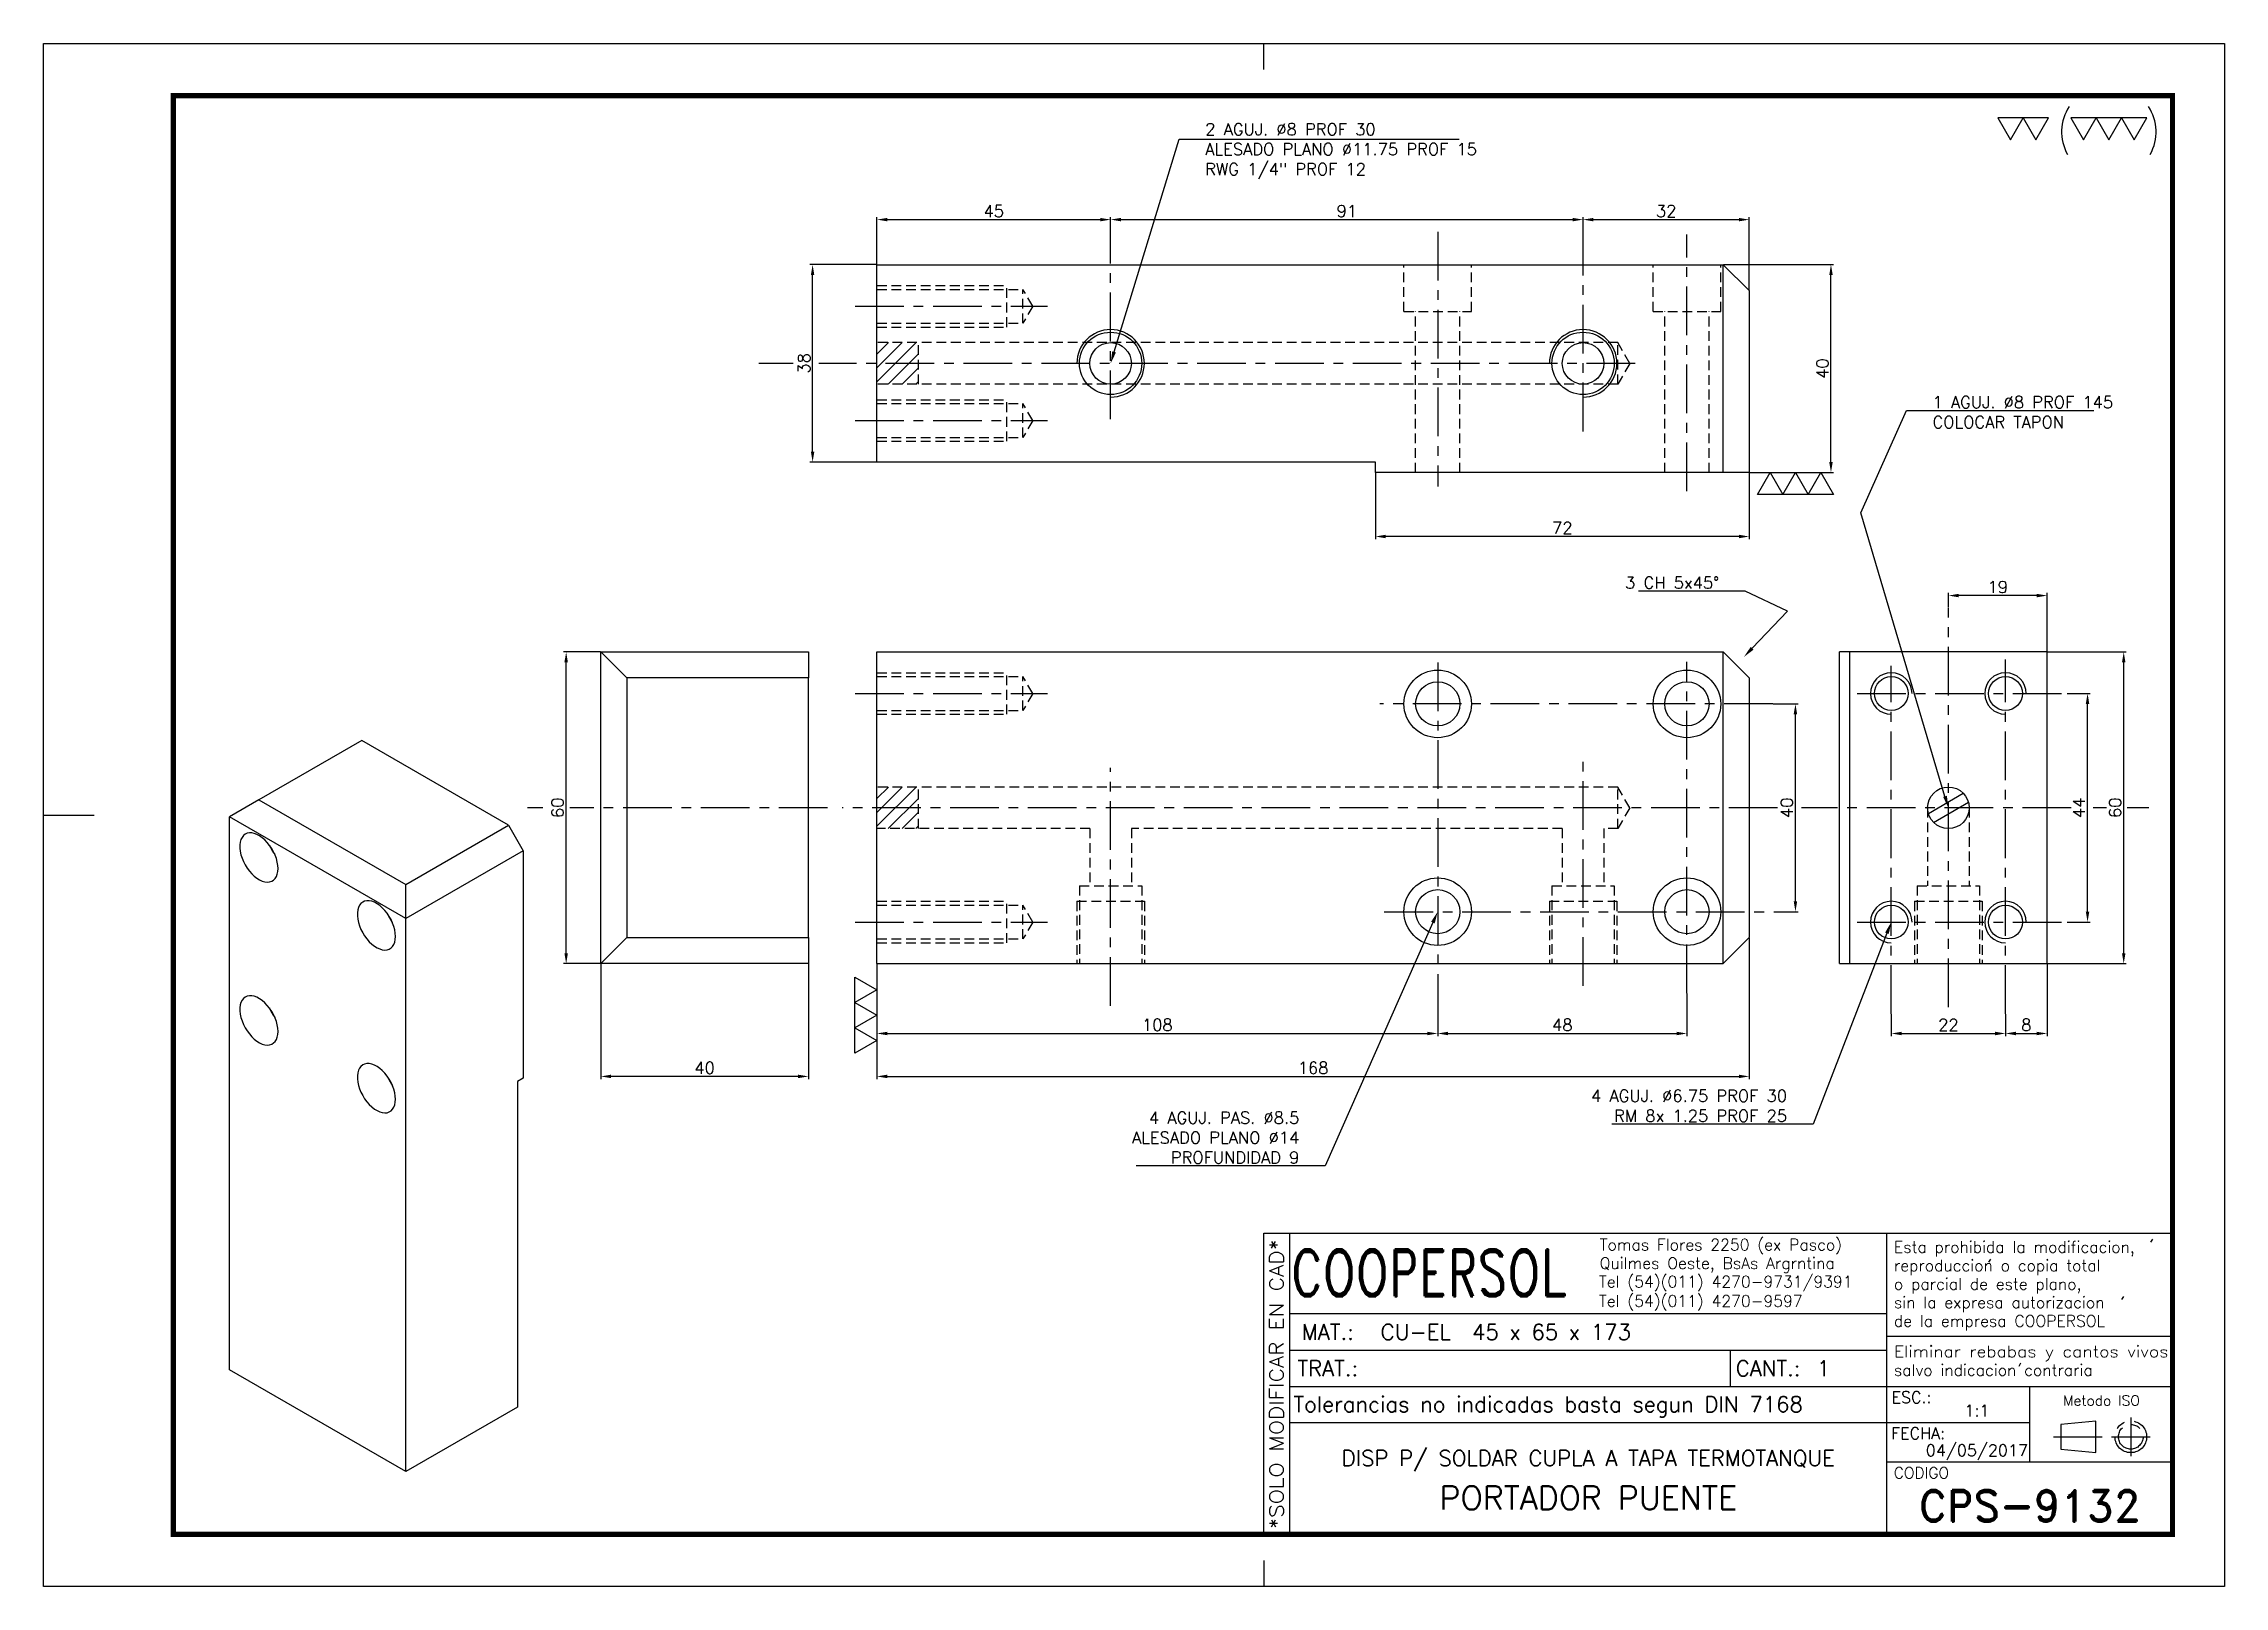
# Model space of a CAD drawing. Extents: x -13768 to 18086, y -10615 to 1188.
# Drawn here: x 1680 to 2100, y 891 to 1188 of the extents above; entities that cross this region are included whole.
import ezdxf
from ezdxf import colors
from ezdxf.entities.mleader import LeaderData, LeaderLine
from ezdxf.enums import TextEntityAlignment as Align
from ezdxf.math import Vec2, Vec3

# ---------------------------------------------------------------- set-up
doc = ezdxf.new("R2010")
doc.units = 0
doc.header["$LTSCALE"] = 7.5
doc.header["$MEASUREMENT"] = 0
doc.linetypes.add('CENTER', pattern=[2, 1.25, -0.25, 0.25, -0.25])
doc.linetypes.add('HIDDEN', pattern=[0.375, 0.25, -0.125])
doc.layers.get('0').update_dxf_attribs({"linetype": 'CONTINUOUS'})
doc.layers.get('DEFPOINTS').update_dxf_attribs({"linetype": 'CONTINUOUS'})
for name, color, linetype in [('1', 1, 'CENTER'), ('CL', 1, 'CENTER'), ('CO', 3, 'CONTINUOUS'), ('FI', 1, 'CONTINUOUS'), ('OC', 1, 'HIDDEN'), ('RY', 5, 'CONTINUOUS')]:
    doc.layers.add(name, color=color, linetype=linetype)
doc.styles.add('ROMAND', font='ROMAND')
doc.styles.add('ROMANS', font='ROMANS.SHX')
doc.dimstyles.new('1', dxfattribs={"dimtxt": 2.3, "dimasz": 2, "dimexe": 0.5, "dimexo": 0.0625, "dimgap": 0.5, "dimtad": 1, "dimdec": 4, "dimdsep": 46, "dimtxsty": 'ROMANS', "dimcen": -2, "dimclrt": 7, "dimadec": 0, "dimazin": 0, "dimtfac": 0.869565, "dimtdec": 4, "dimtmove": 0, "dimatfit": 3, "dimfxl": 1, "dimtolj": 1, "dimarcsym": 0})

msp = doc.modelspace()

# ---------------------------------------------------------------- blocks, each defined once
blk = doc.blocks.new('A3G')
for p, q in [((235, 292), (235, 297)), ((0, 148.5), (9.75, 148.5)), ((235, 5), (235, 0))]:
    blk.add_line(p, q)
blk.add_lwpolyline([(0, 297), (420, 297), (420, 0), (0, 0)], close=True)
at = {"const_width": 1}
blk.add_lwpolyline([(25, 287), (410, 287), (410, 10), (25, 10)], close=True, dxfattribs=at)
blk = doc.blocks.new('COOPERSOLROT-02')
for p, q in [((0, 58), (175, 58)), ((0, 0), (0, 58)), ((5, 0), (5, 58)), ((120, 0), (120, 58)), ((175, 0), (175, 58)), ((5, 42.5), (120, 42.5)), ((120, 38.19), (175, 38.19)), ((5, 35.5), (120, 35.5)), ((89.89, 28.5), (89.89, 35.5)), ((5, 28.5), (175, 28.5)), ((147.5, 14), (147.5, 28.5)), ((147.5, 21.5), (5, 21.5)), ((120, 14), (175, 14)), ((0, 0), (175, 0))]:
    blk.add_line(p, q)
at = {"color": 1, "linetype": 'CENTER'}
blk.add_line((166.98, 22.51), (166.98, 15.06), dxfattribs=at)
for points in [[(152.09, 18.79), (161.93, 18.79)], [(163.26, 18.79), (170.71, 18.79)]]:
    blk.add_lwpolyline(points, dxfattribs=at)
at = {"layer": '1'}
for points in [[(170.85, 56.26), (171.21, 56.85)], [(139.66, 52.43), (140.02, 53.02)], [(165.28, 45.22), (165.64, 45.81)], [(145.46, 32.42), (145.82, 33.01)]]:
    blk.add_lwpolyline(points, dxfattribs=at)
blk.add_lwpolyline([(160.25, 18.79), (160.25, 21.83), (153.47, 21.16), (153.47, 16.41), (160.25, 15.74)], close=True, dxfattribs=at)
for radius in [3.05, 2.37]:
    blk.add_circle((166.98, 18.79), radius, dxfattribs=at)
at = {"style": 'ROMANS', "width": 0.996387}
blk.add_text('*SOLO MODIFICAR EN CAD*', height=2.7, rotation=90, dxfattribs=at).set_placement((3.77, 1.09), (3.77, 56.81), align=Align.FIT)
at = {"style": 'ROMAND', "width": 0.75}
blk.add_text('COOPERSOL', height=9, dxfattribs=at).set_placement((5.26, 45.85))
at = {"style": 'ROMANS'}
for s, p in [('MAT.:', (7.32, 37.47)), ('TRAT.:', (6.5, 30.47)), ('CANT.:', (90.89, 30.47)), ('Tolerancias no indicadas basta segun DIN 7168', (5.7, 23.56))]:
    blk.add_text(s, height=3, dxfattribs=at).set_placement(p)
for tag, height, style, p in [('CONJUNTO', 2.3, 'ROMANS', (62.5, 17.5)), ('SUBCONJUNTO', 3, 'ROMANS', (62.5, 11.5)), ('COD-PLA', 6, 'ROMAND', (147.5, 5.5)), ('DENOMINACION', 4.5, 'ROMANS', (62.5, 4.75))]:
    blk.add_attdef(tag, text='', height=height, dxfattribs=dict(style=style)).set_placement(p, align=Align.MIDDLE)
at = {"layer": '1', "style": 'ROMANS'}
for s, height, p in [('Tomas Flores 2250 (ex Pasco)', 2.2, (64.69, 54.68)), ('Esta prohibida la modificacion,', 2.2, (121.36, 54.23)), ('Quilmes Oeste, BsAs Argrntina', 2.2, (64.69, 51.12)), ('reproduccion o copia total', 2.2, (121.36, 50.67)), ('Tel (54)(011) 4270-9731/9391', 2.2, (64.55, 47.56)), ('Tel (54)(011) 4270-9597', 2.2, (64.55, 43.83)), ('o parcial de este plano,', 2.2, (121.36, 47.11)), ('sin la expresa autorizacion ', 2.2, (121.36, 43.55)), ('de la empresa COOPERSOL', 2.2, (121.36, 39.99)), ('salvo indicacion contraria', 2.2, (121.36, 30.54)), ('ESC.:', 2.25, (120.89, 25.29)), ('FECHA:', 2.25, (120.81, 18.36)), ('CODIGO', 2.16, (121.33, 10.78))]:
    blk.add_text(s, height=height, dxfattribs=at).set_placement(p)
at = {"layer": '1', "style": 'ROMANS', "width": 0.96139}
blk.add_text('Eliminar rebabas y cantos vivos', height=2.2, dxfattribs=at).set_placement((121.34, 34.1), (174.21, 34.1), align=Align.FIT)
at = {"layer": '1', "style": 'ROMANS'}
blk.add_text('Metodo ISO', height=1.948, dxfattribs=at).set_placement((161.34, 25.77), align=Align.MIDDLE)
for tag, p in [('MAT', (22.51, 37.47)), ('TRAT', (22.51, 30.47)), ('CANT', (106.49, 30.47))]:
    blk.add_attdef(tag, p, '', height=3, dxfattribs=at)
for tag, p in [('ESC', (137.33, 22.73)), ('FECHA', (137.33, 15.06))]:
    blk.add_attdef(tag, text='', height=2.25, dxfattribs=at).set_placement(p, align=Align.CENTER)
blk = doc.blocks.new('*D264')
at = {"layer": 'CO', "color": 0, "lineweight": -2}
for p, q in [((1840.49, 1010.82), (1840.49, 996.94)), ((1948.49, 1002.92), (1948.49, 996.94)), ((1842.49, 997.44), (1946.49, 997.44))]:
    blk.add_line(p, q, dxfattribs=at)
at = {"layer": 'CO', "color": 0}
for points in [[(1842.49, 997.77), (1842.49, 997.1), (1840.49, 997.44)], [(1946.49, 997.77), (1946.49, 997.1), (1948.49, 997.44)]]:
    blk.add_solid(points, dxfattribs=at)
at = {"layer": 'DEFPOINTS', "color": 0}
for p in [(1840.49, 1010.89), (1948.49, 1002.98), (1948.49, 997.44)]:
    blk.add_point(p, dxfattribs=at)
at = {"layer": 'CO', "color": 7, "insert": (1894.49, 999.09), "char_height": 2.3, "attachment_point": 5, "style": 'ROMANS'}
blk.add_mtext('\\A1;108', dxfattribs=at)
blk = doc.blocks.new('*D265')
at = {"layer": 'CO', "color": 0, "lineweight": -2}
for p, q in [((1996.49, 1005.11), (1996.49, 996.94)), ((1948.49, 1002.92), (1948.49, 996.94)), ((1950.49, 997.44), (1994.49, 997.44))]:
    blk.add_line(p, q, dxfattribs=at)
at = {"layer": 'CO', "color": 0}
for points in [[(1950.49, 997.77), (1950.49, 997.1), (1948.49, 997.44)], [(1994.49, 997.77), (1994.49, 997.1), (1996.49, 997.44)]]:
    blk.add_solid(points, dxfattribs=at)
at = {"layer": 'DEFPOINTS', "color": 0}
for p in [(1996.49, 1005.17), (1948.49, 1002.98), (1996.49, 997.44)]:
    blk.add_point(p, dxfattribs=at)
at = {"layer": 'CO', "color": 7, "insert": (1972.49, 999.09), "char_height": 2.3, "attachment_point": 5, "style": 'ROMANS'}
blk.add_mtext('\\A1;48', dxfattribs=at)
blk = doc.blocks.new('*D266')
at = {"layer": 'CO', "color": 0, "lineweight": -2}
for p, q in [((1840.49, 1145.51), (1840.49, 1154.62)), ((1842.49, 1154.12), (1883.49, 1154.12)), ((1885.49, 1147.92), (1885.49, 1154.62))]:
    blk.add_line(p, q, dxfattribs=at)
at = {"layer": 'CO', "color": 0}
for points in [[(1842.49, 1154.45), (1842.49, 1153.79), (1840.49, 1154.12)], [(1883.49, 1154.45), (1883.49, 1153.79), (1885.49, 1154.12)]]:
    blk.add_solid(points, dxfattribs=at)
at = {"layer": 'DEFPOINTS', "color": 0}
for p in [(1885.49, 1154.12), (1885.49, 1147.86), (1840.49, 1145.45)]:
    blk.add_point(p, dxfattribs=at)
at = {"layer": 'CO', "color": 7, "insert": (1862.99, 1155.77), "char_height": 2.3, "attachment_point": 5, "style": 'ROMANS'}
blk.add_mtext('\\A1;45', dxfattribs=at)
blk = doc.blocks.new('*D267')
at = {"layer": 'CO', "color": 0, "lineweight": -2}
for p, q in [((1885.49, 1147.92), (1885.49, 1154.62)), ((1887.49, 1154.12), (1974.49, 1154.12)), ((1976.49, 1148.43), (1976.49, 1154.62))]:
    blk.add_line(p, q, dxfattribs=at)
at = {"layer": 'CO', "color": 0}
for points in [[(1887.49, 1154.45), (1887.49, 1153.79), (1885.49, 1154.12)], [(1974.49, 1154.45), (1974.49, 1153.79), (1976.49, 1154.12)]]:
    blk.add_solid(points, dxfattribs=at)
at = {"layer": 'DEFPOINTS', "color": 0}
for p in [(1976.49, 1154.12), (1885.49, 1147.86), (1976.49, 1148.37)]:
    blk.add_point(p, dxfattribs=at)
at = {"layer": 'CO', "color": 7, "insert": (1930.99, 1155.77), "char_height": 2.3, "attachment_point": 5, "style": 'ROMANS'}
blk.add_mtext('\\A1;91', dxfattribs=at)
blk = doc.blocks.new('*D268')
at = {"layer": 'CO', "color": 0, "lineweight": -2}
for p, q in [((1976.49, 1148.43), (1976.49, 1154.62)), ((1978.49, 1154.12), (2006.49, 1154.12)), ((2008.49, 1140.51), (2008.49, 1154.62))]:
    blk.add_line(p, q, dxfattribs=at)
at = {"layer": 'CO', "color": 0}
for points in [[(1978.49, 1154.45), (1978.49, 1153.79), (1976.49, 1154.12)], [(2006.49, 1154.45), (2006.49, 1153.79), (2008.49, 1154.12)]]:
    blk.add_solid(points, dxfattribs=at)
at = {"layer": 'DEFPOINTS', "color": 0}
for p in [(2008.49, 1154.12), (1976.49, 1148.37), (2008.49, 1140.45)]:
    blk.add_point(p, dxfattribs=at)
at = {"layer": 'CO', "color": 7, "insert": (1992.49, 1155.77), "char_height": 2.3, "attachment_point": 5, "style": 'ROMANS'}
blk.add_mtext('\\A1;32', dxfattribs=at)
blk = doc.blocks.new('*D269')
at = {"layer": 'CO', "color": 0, "lineweight": -2}
for p, q in [((1840.43, 1145.45), (1827.6, 1145.45)), ((1828.1, 1109.45), (1828.1, 1143.45)), ((1840.43, 1107.45), (1827.6, 1107.45))]:
    blk.add_line(p, q, dxfattribs=at)
at = {"layer": 'CO', "color": 0}
for points in [[(1827.77, 1143.45), (1828.43, 1143.45), (1828.1, 1145.45)], [(1827.77, 1109.45), (1828.43, 1109.45), (1828.1, 1107.45)]]:
    blk.add_solid(points, dxfattribs=at)
at = {"layer": 'DEFPOINTS', "color": 0}
for p in [(1828.1, 1145.45), (1840.49, 1145.45), (1840.49, 1107.45)]:
    blk.add_point(p, dxfattribs=at)
at = {"layer": 'CO', "color": 7, "insert": (1826.45, 1126.45), "char_height": 2.3, "attachment_point": 5, "rotation": 90, "style": 'ROMANS'}
blk.add_mtext('\\A1;38', dxfattribs=at)
blk = doc.blocks.new('*D270')
at = {"layer": 'CO', "color": 0, "lineweight": -2}
for p, q in [((2003.56, 1145.45), (2024.73, 1145.45)), ((2024.23, 1107.45), (2024.23, 1143.45)), ((2008.56, 1105.45), (2024.73, 1105.45))]:
    blk.add_line(p, q, dxfattribs=at)
at = {"layer": 'CO', "color": 0}
for points in [[(2023.9, 1143.45), (2024.57, 1143.45), (2024.23, 1145.45)], [(2023.9, 1107.45), (2024.57, 1107.45), (2024.23, 1105.45)]]:
    blk.add_solid(points, dxfattribs=at)
at = {"layer": 'DEFPOINTS', "color": 0}
for p in [(2003.49, 1145.45), (2024.23, 1145.45), (2008.49, 1105.45)]:
    blk.add_point(p, dxfattribs=at)
at = {"layer": 'CO', "color": 7, "insert": (2022.58, 1125.45), "char_height": 2.3, "attachment_point": 5, "rotation": 90, "style": 'ROMANS'}
blk.add_mtext('\\A1;40', dxfattribs=at)
blk = doc.blocks.new('*D271')
at = {"layer": 'CO', "color": 0, "lineweight": -2}
for p, q in [((1936.49, 1105.38), (1936.49, 1092.61)), ((2008.49, 1105.38), (2008.49, 1092.61)), ((2006.49, 1093.11), (1938.49, 1093.11))]:
    blk.add_line(p, q, dxfattribs=at)
at = {"layer": 'CO', "color": 0}
for points in [[(1938.49, 1093.45), (1938.49, 1092.78), (1936.49, 1093.11)], [(2006.49, 1093.45), (2006.49, 1092.78), (2008.49, 1093.11)]]:
    blk.add_solid(points, dxfattribs=at)
at = {"layer": 'DEFPOINTS', "color": 0}
for p in [(1936.49, 1105.45), (2008.49, 1105.45), (1936.49, 1093.11)]:
    blk.add_point(p, dxfattribs=at)
at = {"layer": 'CO', "color": 7, "insert": (1972.49, 1094.76), "char_height": 2.3, "attachment_point": 5, "style": 'ROMANS'}
blk.add_mtext('\\A1;72', dxfattribs=at)
blk = doc.blocks.new('*D272')
at = {"layer": 'CO', "color": 0, "lineweight": -2}
for p, q in [((2069.72, 1062.89), (2074.15, 1062.89)), ((2073.65, 1020.89), (2073.65, 1060.89)), ((2069.72, 1018.89), (2074.15, 1018.89))]:
    blk.add_line(p, q, dxfattribs=at)
at = {"layer": 'CO', "color": 0}
for points in [[(2073.31, 1060.89), (2073.98, 1060.89), (2073.65, 1062.89)], [(2073.31, 1020.89), (2073.98, 1020.89), (2073.65, 1018.89)]]:
    blk.add_solid(points, dxfattribs=at)
at = {"layer": 'DEFPOINTS', "color": 0}
for p in [(2069.66, 1062.89), (2073.65, 1062.89), (2069.66, 1018.89)]:
    blk.add_point(p, dxfattribs=at)
at = {"layer": 'CO', "color": 7, "insert": (2072, 1040.89), "char_height": 2.3, "attachment_point": 5, "rotation": 90, "style": 'ROMANS'}
blk.add_mtext('\\A1;44', dxfattribs=at)
blk = doc.blocks.new('*D273')
at = {"layer": 'CO', "color": 0, "lineweight": -2}
for p, q in [((2065.91, 1070.89), (2081.11, 1070.89)), ((2080.61, 1012.89), (2080.61, 1068.89)), ((2065.91, 1010.89), (2081.11, 1010.89))]:
    blk.add_line(p, q, dxfattribs=at)
at = {"layer": 'CO', "color": 0}
for points in [[(2080.28, 1068.89), (2080.95, 1068.89), (2080.61, 1070.89)], [(2080.28, 1012.89), (2080.95, 1012.89), (2080.61, 1010.89)]]:
    blk.add_solid(points, dxfattribs=at)
at = {"layer": 'DEFPOINTS', "color": 0}
for p in [(2065.85, 1070.89), (2080.61, 1070.89), (2065.85, 1010.89)]:
    blk.add_point(p, dxfattribs=at)
at = {"layer": 'CO', "color": 7, "insert": (2078.96, 1040.89), "char_height": 2.3, "attachment_point": 5, "rotation": 90, "style": 'ROMANS'}
blk.add_mtext('\\A1;60', dxfattribs=at)
blk = doc.blocks.new('*D274')
at = {"layer": 'CO', "color": 0, "lineweight": -2}
for p, q in [((2035.85, 1001.15), (2035.85, 996.94)), ((2057.85, 1001.15), (2057.85, 996.94)), ((2037.85, 997.44), (2055.85, 997.44))]:
    blk.add_line(p, q, dxfattribs=at)
at = {"layer": 'CO', "color": 0}
for points in [[(2037.85, 997.77), (2037.85, 997.1), (2035.85, 997.44)], [(2055.85, 997.77), (2055.85, 997.1), (2057.85, 997.44)]]:
    blk.add_solid(points, dxfattribs=at)
at = {"layer": 'DEFPOINTS', "color": 0}
for p in [(2035.85, 1001.22), (2057.85, 1001.22), (2057.85, 997.44)]:
    blk.add_point(p, dxfattribs=at)
at = {"layer": 'CO', "color": 7, "insert": (2046.85, 999.09), "char_height": 2.3, "attachment_point": 5, "style": 'ROMANS'}
blk.add_mtext('\\A1;22', dxfattribs=at)
blk = doc.blocks.new('*D275')
at = {"layer": 'CO', "color": 0, "lineweight": -2}
for p, q in [((2065.85, 1010.82), (2065.85, 996.94)), ((2057.85, 1001.15), (2057.85, 996.94)), ((2059.85, 997.44), (2063.85, 997.44))]:
    blk.add_line(p, q, dxfattribs=at)
at = {"layer": 'CO', "color": 0}
for points in [[(2059.85, 997.77), (2059.85, 997.1), (2057.85, 997.44)], [(2063.85, 997.77), (2063.85, 997.1), (2065.85, 997.44)]]:
    blk.add_solid(points, dxfattribs=at)
at = {"layer": 'DEFPOINTS', "color": 0}
for p in [(2065.85, 1010.89), (2057.85, 1001.22), (2065.85, 997.44)]:
    blk.add_point(p, dxfattribs=at)
at = {"layer": 'CO', "color": 7, "insert": (2061.85, 999.09), "char_height": 2.3, "attachment_point": 5, "style": 'ROMANS'}
blk.add_mtext('\\A1;8', dxfattribs=at)
blk = doc.blocks.new('*D276')
at = {"layer": 'CO', "color": 0, "lineweight": -2}
for p, q in [((2046.85, 1079.48), (2046.85, 1082.24)), ((2063.85, 1081.74), (2048.85, 1081.74)), ((2065.85, 1070.95), (2065.85, 1082.24))]:
    blk.add_line(p, q, dxfattribs=at)
at = {"layer": 'CO', "color": 0}
for points in [[(2048.85, 1082.08), (2048.85, 1081.41), (2046.85, 1081.74)], [(2063.85, 1082.08), (2063.85, 1081.41), (2065.85, 1081.74)]]:
    blk.add_solid(points, dxfattribs=at)
at = {"layer": 'DEFPOINTS', "color": 0}
for p in [(2046.85, 1081.74), (2046.85, 1079.41), (2065.85, 1070.89)]:
    blk.add_point(p, dxfattribs=at)
at = {"layer": 'CO', "color": 7, "insert": (2056.35, 1083.39), "char_height": 2.3, "attachment_point": 5, "style": 'ROMANS'}
blk.add_mtext('\\A1;19', dxfattribs=at)
blk = doc.blocks.new('*D277')
at = {"layer": 'CO', "color": 0, "lineweight": -2}
for p, q in [((2008.49, 1015.82), (2008.49, 988.67)), ((1840.49, 1010.82), (1840.49, 988.67)), ((1842.49, 989.17), (2006.49, 989.17))]:
    blk.add_line(p, q, dxfattribs=at)
at = {"layer": 'CO', "color": 0}
for points in [[(1842.49, 989.51), (1842.49, 988.84), (1840.49, 989.17)], [(2006.49, 989.51), (2006.49, 988.84), (2008.49, 989.17)]]:
    blk.add_solid(points, dxfattribs=at)
at = {"layer": 'DEFPOINTS', "color": 0}
for p in [(2008.49, 1015.89), (1840.49, 1010.89), (2008.49, 989.17)]:
    blk.add_point(p, dxfattribs=at)
at = {"layer": 'CO', "color": 7, "insert": (1924.49, 990.82), "char_height": 2.3, "attachment_point": 5, "style": 'ROMANS'}
blk.add_mtext('\\A1;168', dxfattribs=at)
blk = doc.blocks.new('*D278')
at = {"layer": 'CO', "color": 0, "lineweight": -2}
for p, q in [((1787.3, 1010.82), (1787.3, 988.67)), ((1827.3, 1010.82), (1827.3, 988.67)), ((1825.3, 989.17), (1789.3, 989.17))]:
    blk.add_line(p, q, dxfattribs=at)
at = {"layer": 'CO', "color": 0}
for points in [[(1789.3, 989.51), (1789.3, 988.84), (1787.3, 989.17)], [(1825.3, 989.51), (1825.3, 988.84), (1827.3, 989.17)]]:
    blk.add_solid(points, dxfattribs=at)
at = {"layer": 'DEFPOINTS', "color": 0}
for p in [(1787.3, 1010.89), (1827.3, 1010.89), (1787.3, 989.17)]:
    blk.add_point(p, dxfattribs=at)
at = {"layer": 'CO', "color": 7, "insert": (1807.3, 990.82), "char_height": 2.3, "attachment_point": 5, "style": 'ROMANS'}
blk.add_mtext('\\A1;40', dxfattribs=at)
blk = doc.blocks.new('*D279')
at = {"layer": 'CO', "color": 0, "lineweight": -2}
for p, q in [((1787.24, 1070.89), (1780.14, 1070.89)), ((1780.64, 1012.89), (1780.64, 1068.89)), ((1787.24, 1010.89), (1780.14, 1010.89))]:
    blk.add_line(p, q, dxfattribs=at)
at = {"layer": 'CO', "color": 0}
for points in [[(1780.3, 1068.89), (1780.97, 1068.89), (1780.64, 1070.89)], [(1780.3, 1012.89), (1780.97, 1012.89), (1780.64, 1010.89)]]:
    blk.add_solid(points, dxfattribs=at)
at = {"layer": 'DEFPOINTS', "color": 0}
for p in [(1780.64, 1070.89), (1787.3, 1070.89), (1787.3, 1010.89)]:
    blk.add_point(p, dxfattribs=at)
at = {"layer": 'CO', "color": 7, "insert": (1778.99, 1040.89), "char_height": 2.3, "attachment_point": 5, "rotation": 90, "style": 'ROMANS'}
blk.add_mtext('\\A1;60', dxfattribs=at)
blk = doc.blocks.new('*D280')
at = {"layer": 'CO', "color": 0, "lineweight": -2}
for p, q in [((2013.12, 1060.89), (2017.89, 1060.89)), ((2017.39, 1022.89), (2017.39, 1058.89)), ((2014.05, 1020.89), (2017.89, 1020.89))]:
    blk.add_line(p, q, dxfattribs=at)
at = {"layer": 'CO', "color": 0}
for points in [[(2017.05, 1058.89), (2017.72, 1058.89), (2017.39, 1060.89)], [(2017.05, 1022.89), (2017.72, 1022.89), (2017.39, 1020.89)]]:
    blk.add_solid(points, dxfattribs=at)
at = {"layer": 'DEFPOINTS', "color": 0}
for p in [(2013.05, 1060.89), (2017.39, 1060.89), (2013.99, 1020.89)]:
    blk.add_point(p, dxfattribs=at)
at = {"layer": 'CO', "color": 7, "insert": (2015.74, 1040.89), "char_height": 2.3, "attachment_point": 5, "rotation": 90, "style": 'ROMANS'}
blk.add_mtext('\\A1;40', dxfattribs=at)

# ---------------------------------------------------------------- dimensions: what is measured, and where the dimension line sits
at = {"layer": 'CO'}
for base, p1, p2, picture, middle in [((1885.49358, 1154.12018), (1840.49358, 1145.44694), (1885.49358, 1147.86017), '*D266', (1862.99358, 1155.77018)), ((1936.49358, 1093.11214), (2008.49358, 1105.44694), (1936.49358, 1105.44694), '*D271', (1972.49358, 1094.76214)), ((2046.84517, 1081.74486), (2065.84517, 1070.88657), (2046.84517, 1079.41279), '*D276', (2056.34517, 1083.39486)), ((2008.49358, 989.17269), (1840.49358, 1010.88657), (2008.49358, 1015.88657), '*D277', (1924.49358, 990.82269)), ((1787.30261, 989.17269), (1827.30261, 1010.88657), (1787.30261, 1010.88657), '*D278', (1807.30261, 990.82269)), ((1948.49358, 997.43769), (1840.49358, 1010.88657), (1948.49358, 1002.98499), '*D264', (1894.49358, 999.08769)), ((2065.84517, 997.43769), (2057.84517, 1001.21618), (2065.84517, 1010.88657), '*D275', (2061.84517, 999.08769)), ((1996.49358, 997.43769), (1948.49358, 1002.98499), (1996.49358, 1005.17021), '*D265', (1972.49358, 999.08769)), ((2057.84517, 997.43769), (2035.84517, 1001.21618), (2057.84517, 1001.21618), '*D274', (2046.84517, 999.08769))]:
    dim = msp.add_linear_dim(base=base, p1=p1, p2=p2, dimstyle='1', dxfattribs=at)
    dim.commit()
    dim.dimension.update_dxf_attribs({"geometry": picture, "text_midpoint": middle})
for base, p1, p2, picture, middle in [((1976.49358, 1154.12018), (1885.49358, 1147.86017), (1976.49358, 1148.36774), '*D267', (1930.99358, 1155.77018)), ((2008.49358, 1154.12018), (1976.49358, 1148.36774), (2008.49358, 1140.44694), '*D268', (1992.49358, 1155.77018))]:
    dim = msp.add_linear_dim(base=base, p1=p1, p2=p2, dimstyle='1', override={"dimtmove": 1}, dxfattribs=at)
    dim.commit()
    dim.dimension.update_dxf_attribs({"geometry": picture, "text_midpoint": middle})
for base, p1, p2, picture, middle in [((1828.0996, 1145.44694), (1840.49358, 1107.44694), (1840.49358, 1145.44694), '*D269', (1826.4496, 1126.44694)), ((2024.23182, 1145.44694), (2008.49358, 1105.44694), (2003.49358, 1145.44694), '*D270', (2022.58182, 1125.44694)), ((1780.63564, 1070.88657), (1787.30261, 1010.88657), (1787.30261, 1070.88657), '*D279', (1778.98564, 1040.88657)), ((2080.61407, 1070.88657), (2065.84517, 1010.88657), (2065.84517, 1070.88657), '*D273', (2078.96407, 1040.88657)), ((2073.64544, 1062.88657), (2069.6582, 1018.88657), (2069.6582, 1062.88657), '*D272', (2071.99544, 1040.88657)), ((2017.38516, 1060.88657), (2013.99001, 1020.88657), (2013.05453, 1060.88657), '*D280', (2015.73516, 1040.88657))]:
    dim = msp.add_linear_dim(base=base, p1=p1, p2=p2, angle=90, dimstyle='1', dxfattribs=at)
    dim.commit()
    dim.dimension.update_dxf_attribs({"geometry": picture, "text_midpoint": middle})

# ---------------------------------------------------------------- hatches: boundary and pattern name
at = {"layer": 'RY'}
h = msp.add_hatch(dxfattribs=at)
h.set_pattern_fill('ANSI31', color=256, scale=15, style=0)
h.set_pattern_definition([(45, (12451.4102, -11046.502), (-1.32582521, 1.32582521), [])])
h.paths.add_polyline_path([(1848.49358, 1130.44694), (1840.49358, 1130.44694), (1840.49358, 1126.44694), (1848.49358, 1126.44694)])
h.paths.add_polyline_path([(1848.49358, 1126.44694), (1840.49358, 1126.44694), (1840.49358, 1122.44694), (1848.49358, 1122.44694)])
h = msp.add_hatch(dxfattribs=at)
h.set_pattern_fill('ANSI31', color=256, scale=15, style=0)
h.set_pattern_definition([(45, (12451.4102, -11132.0623), (-1.32582521, 1.32582521), [])])
h.paths.add_polyline_path([(1840.49358, 1044.88657), (1840.49358, 1040.88657), (1848.49358, 1040.88657), (1848.49358, 1044.88657)])
h.paths.add_polyline_path([(1848.49358, 1036.88657), (1848.49358, 1040.88657), (1840.49358, 1040.88657), (1840.49358, 1036.88657)])

# ---------------------------------------------------------------- linework, layer by layer
for p, q in [((1840.49358, 1107.44694), (1840.49358, 1145.44694)), ((1840.49358, 1145.44694), (2003.49358, 1145.44694)), ((2003.49358, 1105.44694), (2003.49358, 1145.44694)), ((2003.49358, 1145.44694), (2008.49358, 1140.44694)), ((2008.49358, 1140.44694), (2008.49358, 1105.44694)), ((1936.49358, 1107.44694), (1840.49358, 1107.44694)), ((1936.49358, 1105.44694), (1936.49358, 1107.44694)), ((2003.49358, 1105.44694), (1936.49358, 1105.44694)), ((2008.49358, 1105.44694), (2003.49358, 1105.44694)), ((1787.30261, 1070.88657), (1827.30261, 1070.88657)), ((1792.30261, 1065.88657), (1787.30261, 1070.88657)), ((1787.30261, 1010.88657), (1787.30261, 1070.88657)), ((1827.30261, 1070.88657), (1827.30261, 1065.88657)), ((1840.49358, 1010.88657), (1840.49358, 1070.88657)), ((1840.49358, 1070.88657), (2003.49358, 1070.88657)), ((2003.49358, 1010.88657), (2003.49358, 1070.88657)), ((2008.49358, 1065.88657), (2003.49358, 1070.88657)), ((2065.84517, 1070.88657), (2025.84517, 1070.88657)), ((2025.84517, 1010.88657), (2025.84517, 1070.88657)), ((2027.84517, 1010.88657), (2027.84517, 1070.88657)), ((2065.84517, 1010.88657), (2065.84517, 1070.88657)), ((1827.30261, 1065.88657), (1792.30261, 1065.88657)), ((1792.30261, 1065.88657), (1792.30261, 1015.88657)), ((1827.30261, 1015.88657), (1827.30261, 1065.88657)), ((2008.49358, 1065.88657), (2008.49358, 1015.88657)), ((2042.99106, 1039.8161), (2049.69927, 1043.68908)), ((2043.99106, 1038.08405), (2050.69927, 1041.95703)), ((1787.30261, 1010.88657), (1792.30261, 1015.88657)), ((1792.30261, 1015.88657), (1827.30261, 1015.88657)), ((1827.30261, 1015.88657), (1827.30261, 1010.88657)), ((2003.49358, 1010.88657), (2008.49358, 1015.88657)), ((1827.30261, 1010.88657), (1787.30261, 1010.88657)), ((1840.49358, 1010.88657), (2003.49358, 1010.88657)), ((2025.84517, 1010.88657), (2065.84517, 1010.88657))]:
    msp.add_line(p, q)
for centre, radius in [((1885.49358, 1126.44694), 6), ((1885.49358, 1126.44694), 4), ((1976.49358, 1126.44694), 6), ((1976.49358, 1126.44694), 4), ((1948.49358, 1060.88657), 6.5), ((1996.49358, 1060.88657), 6.5), ((1948.49358, 1060.88657), 4.25), ((1996.49358, 1060.88657), 4.25), ((2035.84517, 1062.88657), 3.25), ((2057.84517, 1062.88657), 3.25), ((2046.84517, 1040.88657), 4), ((1948.49358, 1020.88657), 6.5), ((1948.49358, 1020.88657), 4.25), ((1996.49358, 1020.88657), 6.5), ((1996.49358, 1020.88657), 4.25), ((2035.84517, 1018.88657), 3.25), ((2057.84517, 1018.88657), 3.25)]:
    msp.add_circle(centre, radius)
at = {"layer": 'CL'}
for p, q in [((1948.49358, 1151.77776), (1948.49358, 1102.7561)), ((1996.49358, 1101.84921), (1996.49358, 1151.2847)), ((1885.49358, 1115.68301), (1885.49358, 1147.86017)), ((1976.49358, 1113.3583), (1976.49358, 1148.36774)), ((1836.29522, 1137.44694), (1873.37258, 1137.44694)), ((1824.35042, 1126.44694), (1817.73113, 1126.44694)), ((1986.53357, 1126.44694), (1829.28081, 1126.44694)), ((1836.29522, 1115.44694), (1873.37258, 1115.44694)), ((2046.84517, 1002.50545), (2046.84517, 1079.41279)), ((1948.49358, 1068.88277), (1948.49358, 1002.98499)), ((1996.49358, 1005.17021), (1996.49358, 1068.9976)), ((2035.84517, 1001.21618), (2035.84517, 1068.20581)), ((2057.84517, 1001.21618), (2057.84517, 1069.43663)), ((1836.29522, 1062.88657), (1873.37258, 1062.88657)), ((2029.28513, 1062.88657), (2069.6582, 1062.88657)), ((2013.05453, 1060.88657), (1937.32932, 1060.88657)), ((1976.49358, 1006.63805), (1976.49358, 1050.20545)), ((1885.49358, 1002.78608), (1885.49358, 1048.5568)), ((1776.16006, 1040.88657), (1773.21175, 1040.88657)), ((1830.96874, 1040.88657), (1781.31953, 1040.88657)), ((2013.95659, 1040.88657), (1833.8127, 1040.88657)), ((2070.48822, 1040.88657), (2018.53412, 1040.88657)), ((2077.28222, 1040.88657), (2074.71752, 1040.88657)), ((2085.4507, 1040.88657), (2081.2957, 1040.88657)), ((1938.21101, 1020.88657), (2013.99001, 1020.88657)), ((1836.29522, 1018.88657), (1873.37258, 1018.88657)), ((2029.28513, 1018.88657), (2069.6582, 1018.88657))]:
    msp.add_line(p, q, dxfattribs=at)
at = {"layer": 'CO'}
for points in [[(2058.81455, 1169.45768), (2061.2587, 1173.69108), (2056.3704, 1173.69108)], [(2063.70286, 1169.45768), (2066.14701, 1173.69108), (2061.2587, 1173.69108)], [(2072.86082, 1169.45768), (2075.30497, 1173.69108), (2070.41666, 1173.69108)], [(2077.74912, 1169.45768), (2080.19327, 1173.69108), (2075.30497, 1173.69108)], [(2082.63743, 1169.45768), (2085.08158, 1173.69108), (2080.19327, 1173.69108)], [(2012.51765, 1105.44694), (2014.9618, 1101.21354), (2010.0735, 1101.21354)], [(2017.40596, 1105.44694), (2019.85011, 1101.21354), (2014.9618, 1101.21354)], [(2022.29426, 1105.44694), (2024.73841, 1101.21354), (2019.85011, 1101.21354)], [(1840.49358, 1005.84834), (1836.26018, 1003.40419), (1836.26018, 1008.29249)], [(1840.49358, 1000.96004), (1836.26018, 998.51589), (1836.26018, 1003.40419)], [(1840.49358, 996.07173), (1836.26018, 993.62758), (1836.26018, 998.51589)]]:
    msp.add_lwpolyline(points, close=True, dxfattribs=at)
for centre, start, end in [((2077.53725, 1170.99203), 146.5239677, 209.0231908), ((2077.961, 1170.99203), 330.9768092, 33.4760323)]:
    msp.add_arc(centre, 8.88223, start, end, dxfattribs=at)
at = {"layer": 'FI'}
for p, q in [((1741.2644, 1053.853), (1721.46541, 1042.42329)), ((1769.54867, 1037.52484), (1741.2644, 1053.853)), ((1721.46541, 1042.42329), (1715.80855, 1039.15712)), ((1721.46541, 1042.42329), (1749.74968, 1026.09513)), ((1749.74968, 1019.56333), (1715.80855, 1039.15712)), ((1715.80855, 932.6802), (1715.80855, 1039.15712)), ((1749.74968, 1026.09513), (1769.54867, 1037.52484)), ((1769.54867, 1037.52484), (1772.3771, 1032.62586)), ((1772.3771, 1032.62586), (1749.74968, 1019.56333)), ((1772.3771, 1032.62586), (1772.3771, 988.85927)), ((1749.74968, 1019.56333), (1749.74968, 1026.09513)), ((1749.74968, 913.08641), (1749.74968, 1019.56333)), ((1772.3771, 988.85927), (1771.24573, 988.20615)), ((1771.24573, 988.20615), (1771.24573, 925.49581)), ((1749.74968, 913.08641), (1715.80855, 932.6802)), ((1771.24573, 925.49581), (1749.74968, 913.08641))]:
    msp.add_line(p, q, dxfattribs=at)
at = {"layer": 'FI', "flags": 128}
for points in [[(1725.14236, 1029.1962), (1725.10658, 1029.80779), (1724.99992, 1030.44879), (1724.82447, 1031.10672), (1724.58364, 1031.76879), (1724.28212, 1032.42209), (1723.92577, 1033.05393), (1723.52154, 1033.65199), (1723.07728, 1034.20464), (1722.60165, 1034.70112), (1722.10391, 1035.13177), (1721.59373, 1035.48821), (1721.08106, 1035.76349), (1720.57587, 1035.95227), (1720.088, 1036.05086), (1719.62693, 1036.05735), (1719.20165, 1035.97161), (1718.82043, 1035.79531), (1718.49069, 1035.53188), (1718.21885, 1035.18644), (1718.0102, 1034.76573), (1717.8688, 1034.27794), (1717.79741, 1033.73254), (1717.79741, 1033.14017), (1717.8688, 1032.51234), (1718.0102, 1031.86129), (1718.21885, 1031.19968), (1718.49069, 1030.54039), (1718.82043, 1029.89625), (1719.20165, 1029.2798), (1719.62693, 1028.70304), (1720.088, 1028.17719), (1720.57587, 1027.71249), (1721.08106, 1027.31799), (1721.59373, 1027.00136), (1722.10391, 1026.76876), (1722.60165, 1026.62473), (1723.07728, 1026.57206), (1723.52154, 1026.61178), (1723.92577, 1026.74312), (1724.28212, 1026.96353), (1724.58364, 1027.2687), (1724.82447, 1027.65271), (1724.99992, 1028.10807), (1725.10658, 1028.62593), (1725.14236, 1029.1962)], [(1747.76978, 1016.13367), (1747.734, 1016.74526), (1747.62734, 1017.38626), (1747.45189, 1018.0442), (1747.21106, 1018.70626), (1746.90954, 1019.35957), (1746.55319, 1019.9914), (1746.14895, 1020.58946), (1745.7047, 1021.14211), (1745.22907, 1021.63859), (1744.73132, 1022.06924), (1744.22115, 1022.42568), (1743.70848, 1022.70096), (1743.20329, 1022.88974), (1742.71541, 1022.98833), (1742.25435, 1022.99482), (1741.82907, 1022.90908), (1741.44785, 1022.73278), (1741.11811, 1022.46935), (1740.84627, 1022.12391), (1740.63762, 1021.7032), (1740.49622, 1021.21541), (1740.42483, 1020.67001), (1740.42483, 1020.07764), (1740.49622, 1019.44981), (1740.63762, 1018.79876), (1740.84627, 1018.13715), (1741.11811, 1017.47786), (1741.44785, 1016.83372), (1741.82907, 1016.21727), (1742.25435, 1015.64051), (1742.71541, 1015.11466), (1743.20329, 1014.64996), (1743.70848, 1014.25546), (1744.22115, 1013.93883), (1744.73132, 1013.70623), (1745.22907, 1013.5622), (1745.7047, 1013.50953), (1746.14895, 1013.54925), (1746.55319, 1013.68059), (1746.90954, 1013.901), (1747.21106, 1014.20617), (1747.45189, 1014.59018), (1747.62734, 1015.04554), (1747.734, 1015.5634), (1747.76978, 1016.13367)], [(1725.14236, 997.84104), (1725.10658, 998.45262), (1724.99992, 999.09362), (1724.82447, 999.75156), (1724.58364, 1000.41362), (1724.28212, 1001.06693), (1723.92577, 1001.69876), (1723.52154, 1002.29682), (1723.07728, 1002.84947), (1722.60165, 1003.34596), (1722.10391, 1003.77661), (1721.59373, 1004.13304), (1721.08106, 1004.40833), (1720.57587, 1004.5971), (1720.088, 1004.69569), (1719.62693, 1004.70218), (1719.20165, 1004.61644), (1718.82043, 1004.44014), (1718.49069, 1004.17671), (1718.21885, 1003.83128), (1718.0102, 1003.41057), (1717.8688, 1002.92277), (1717.79741, 1002.37737), (1717.79741, 1001.785), (1717.8688, 1001.15718), (1718.0102, 1000.50612), (1718.21885, 999.84451), (1718.49069, 999.18522), (1718.82043, 998.54108), (1719.20165, 997.92463), (1719.62693, 997.34787), (1720.088, 996.82203), (1720.57587, 996.35733), (1721.08106, 995.96282), (1721.59373, 995.64619), (1722.10391, 995.41359), (1722.60165, 995.26956), (1723.07728, 995.21689), (1723.52154, 995.25662), (1723.92577, 995.38796), (1724.28212, 995.60836), (1724.58364, 995.91353), (1724.82447, 996.29754), (1724.99992, 996.7529), (1725.10658, 997.27076), (1725.14236, 997.84104)], [(1747.76978, 984.77851), (1747.734, 985.39009), (1747.62734, 986.03109), (1747.45189, 986.68903), (1747.21106, 987.35109), (1746.90954, 988.0044), (1746.55319, 988.63623), (1746.14895, 989.23429), (1745.7047, 989.78694), (1745.22907, 990.28343), (1744.73132, 990.71408), (1744.22115, 991.07051), (1743.70848, 991.3458), (1743.20329, 991.53457), (1742.71541, 991.63316), (1742.25435, 991.63965), (1741.82907, 991.55391), (1741.44785, 991.37761), (1741.11811, 991.11418), (1740.84627, 990.76875), (1740.63762, 990.34804), (1740.49622, 989.86024), (1740.42483, 989.31484), (1740.42483, 988.72247), (1740.49622, 988.09465), (1740.63762, 987.44359), (1740.84627, 986.78198), (1741.11811, 986.12269), (1741.44785, 985.47855), (1741.82907, 984.8621), (1742.25435, 984.28534), (1742.71541, 983.7595), (1743.20329, 983.2948), (1743.70848, 982.90029), (1744.22115, 982.58366), (1744.73132, 982.35106), (1745.22907, 982.20703), (1745.7047, 982.15436), (1746.14895, 982.19409), (1746.55319, 982.32543), (1746.90954, 982.54583), (1747.21106, 982.851), (1747.45189, 983.23501), (1747.62734, 983.69037), (1747.734, 984.20823), (1747.76978, 984.77851)]]:
    msp.add_lwpolyline(points, dxfattribs=at)
at = {"layer": 'FI'}
for centre, radius, start, end in [((1885.49358, 1126.44694), 6.5, 270, 180), ((1976.49358, 1126.44694), 6.5, 270, 180), ((2035.84517, 1062.88657), 4, 0, 270), ((2057.84517, 1062.88657), 4, 0, 270), ((1731.68428, 1037.21809), 8.92333, 203.1731816, 216.8214419), ((1754.3117, 1024.15556), 8.92333, 203.1731816, 216.8214419), ((2035.84517, 1018.88657), 4, 0, 270), ((2057.84517, 1018.88657), 4, 0, 270), ((1731.68428, 1005.86293), 8.92333, 203.1731816, 216.8214419), ((1754.3117, 992.8004), 8.92333, 203.1731816, 216.8214419)]:
    msp.add_arc(centre, radius, start, end, dxfattribs=at)
at = {"layer": 'OC'}
for p, q in [((1941.99358, 1136.44694), (1941.99358, 1145.44694)), ((1954.99358, 1136.44694), (1954.99358, 1145.44694)), ((1989.99358, 1136.44694), (1989.99358, 1145.44694)), ((2002.99358, 1136.44694), (2002.99358, 1145.44694)), ((1840.49358, 1141.44694), (1865.49358, 1141.44694)), ((1840.49358, 1140.69694), (1868.61719, 1140.69694)), ((1865.49358, 1133.44694), (1865.49358, 1141.44694)), ((1870.49358, 1137.44694), (1868.61719, 1140.69694)), ((1868.61719, 1134.19694), (1868.61719, 1140.69694)), ((1840.49358, 1134.19694), (1868.61719, 1134.19694)), ((1870.49358, 1137.44694), (1868.61719, 1134.19694)), ((1941.99358, 1136.44694), (1954.99358, 1136.44694)), ((1944.24358, 1105.44694), (1944.24358, 1136.44694)), ((1952.74358, 1105.44694), (1952.74358, 1136.44694)), ((1989.99358, 1136.44694), (2002.99358, 1136.44694)), ((1992.24358, 1105.44694), (1992.24358, 1136.44694)), ((2000.74358, 1105.44694), (2000.74358, 1136.44694)), ((1840.49358, 1133.44694), (1865.49358, 1133.44694)), ((1983.18418, 1130.44694), (1840.49358, 1130.44694)), ((1848.49358, 1122.44694), (1848.49358, 1130.44694)), ((1985.49358, 1126.44694), (1983.18418, 1130.44694)), ((1983.18418, 1122.44694), (1983.18418, 1130.44694)), ((1985.49358, 1126.44694), (1983.18418, 1122.44694)), ((1983.18418, 1122.44694), (1840.49358, 1122.44694)), ((1983.18418, 1122.44694), (1980.49358, 1122.44694)), ((1840.49358, 1119.44694), (1865.49358, 1119.44694)), ((1840.49358, 1118.69694), (1868.61719, 1118.69694)), ((1865.49358, 1111.44694), (1865.49358, 1119.44694)), ((1870.49358, 1115.44694), (1868.61719, 1118.69694)), ((1868.61719, 1112.19694), (1868.61719, 1118.69694)), ((1870.49358, 1115.44694), (1868.61719, 1112.19694)), ((1840.49358, 1112.19694), (1868.61719, 1112.19694)), ((1840.49358, 1111.44694), (1865.49358, 1111.44694)), ((1840.49358, 1066.88657), (1865.49358, 1066.88657)), ((1865.49358, 1058.88657), (1865.49358, 1066.88657)), ((1840.49358, 1066.13657), (1868.61719, 1066.13657)), ((1870.49358, 1062.88657), (1868.61719, 1066.13657)), ((1868.61719, 1059.63657), (1868.61719, 1066.13657)), ((1870.49358, 1062.88657), (1868.61719, 1059.63657)), ((1840.49358, 1059.63657), (1868.61719, 1059.63657)), ((1840.49358, 1058.88657), (1865.49358, 1058.88657)), ((1983.18418, 1044.88657), (1840.49358, 1044.88657)), ((1848.49358, 1036.88657), (1848.49358, 1044.88657)), ((1985.49358, 1040.88657), (1983.18418, 1044.88657)), ((1983.18418, 1036.88657), (1983.18418, 1044.88657)), ((1985.49358, 1040.88657), (1983.18418, 1036.88657)), ((2042.84517, 1040.88657), (2042.84517, 1025.88657)), ((2050.84517, 1040.88657), (2050.84517, 1025.88657)), ((1881.49358, 1036.88657), (1840.49358, 1036.88657)), ((1881.49358, 1036.88657), (1881.49358, 1025.88657)), ((1889.49358, 1036.88657), (1889.49358, 1025.88657)), ((1972.49358, 1036.88657), (1889.49358, 1036.88657)), ((1972.49358, 1036.88657), (1972.49358, 1025.88657)), ((1980.49358, 1036.88657), (1980.49358, 1025.88657)), ((1983.18418, 1036.88657), (1980.49358, 1036.88657)), ((1879.49358, 1025.88657), (1891.49358, 1025.88657)), ((1879.49358, 1025.88657), (1879.49358, 1010.88657)), ((1891.49358, 1025.88657), (1891.49358, 1010.88657)), ((1970.49358, 1025.88657), (1982.49358, 1025.88657)), ((1970.49358, 1025.88657), (1970.49358, 1010.88657)), ((1982.49358, 1025.88657), (1982.49358, 1010.88657)), ((2040.84517, 1025.88657), (2052.84517, 1025.88657)), ((2040.84517, 1025.88657), (2040.84517, 1010.88657)), ((2052.84517, 1025.88657), (2052.84517, 1010.88657)), ((1840.49358, 1022.88657), (1865.49358, 1022.88657)), ((1840.49358, 1022.13657), (1868.61719, 1022.13657)), ((1865.49358, 1014.88657), (1865.49358, 1022.88657)), ((1870.49358, 1018.88657), (1868.61719, 1022.13657)), ((1868.61719, 1015.63657), (1868.61719, 1022.13657)), ((1878.99358, 1022.88657), (1891.99358, 1022.88657)), ((1878.99358, 1022.88657), (1878.99358, 1010.88657)), ((1891.99358, 1022.88657), (1891.99358, 1010.88657)), ((1969.99358, 1022.88657), (1982.99358, 1022.88657)), ((1969.99358, 1022.88657), (1969.99358, 1010.88657)), ((1982.99358, 1022.88657), (1982.99358, 1010.88657)), ((2040.34517, 1022.88657), (2053.34517, 1022.88657)), ((2040.34517, 1022.88657), (2040.34517, 1010.88657)), ((2053.34517, 1022.88657), (2053.34517, 1010.88657)), ((1870.49358, 1018.88657), (1868.61719, 1015.63657)), ((1840.49358, 1015.63657), (1868.61719, 1015.63657)), ((1840.49358, 1014.88657), (1865.49358, 1014.88657))]:
    msp.add_line(p, q, dxfattribs=at)

# ---------------------------------------------------------------- block references
msp.add_blockref('A3G', (1680, 891))
ref = msp.add_blockref('COOPERSOLROT-02', (1915, 901))
ref.add_attrib('COD-PLA', 'CPS-9132', dxfattribs={"height": 6, "style": 'ROMAND'}).set_placement((2062.5, 906.5), align=Align.MIDDLE)
ref.add_attrib('FECHA', '04/05/2017', dxfattribs={"layer": '1', "height": 2.25, "style": 'ROMANS'}).set_placement((2052.33468, 916.061), align=Align.CENTER)
ref.add_attrib('MAT', 'CU-EL  45 x 65 x 173', (1937.50529, 938.46815), dxfattribs={"layer": '1', "height": 3, "style": 'ROMANS'})
ref.add_attrib('ESC', '1:1', dxfattribs={"layer": '1', "height": 2.25, "style": 'ROMANS'}).set_placement((2052.33468, 923.72855), align=Align.CENTER)
ref.add_attrib('CANT', '1', (2021.49059, 931.46815), dxfattribs={"layer": '1', "height": 3, "style": 'ROMANS'})
ref.add_attrib('DENOMINACION', 'PORTADOR PUENTE', dxfattribs={"height": 4.5, "style": 'ROMANS'}).set_placement((1977.5, 908.03781), align=Align.MIDDLE)
ref.add_attrib('SUBCONJUNTO', 'DISP P/ SOLDAR CUPLA A TAPA TERMOTANQUE', dxfattribs={"height": 3, "style": 'ROMANS'}).set_placement((1977.5, 915.47785), align=Align.MIDDLE)

msp.set_redraw_order([(e.dxf.handle, doc.entitydb.next_handle()) for e in msp.query("TEXT MTEXT ATTDEF DIMENSION ARC_DIMENSION")])  # texts and dimensions are drawn at this point

# ---------------------------------------------------------------- leaders
at = {"layer": 'CO'}
ml = msp.add_multileader_mtext('Standard', dxfattribs=at)
ml.set_content('2 AGUJ. %%C8 PROF 30\\PALESADO PLANO %%C11.75 PROF 15\\PRWG 1/4" PROF 12', color=7, style='ROMANS')
ml.set_leader_properties(color=256, linetype='ByLayer', lineweight=-1)
ml.build(insert=Vec2(0, 0))
ml.multileader.update_dxf_attribs({"text_left_attachment_type": 6, "text_right_attachment_type": 5, "dogleg_length": 4, "arrow_head_size": 2.3})
ctx = ml.context
ctx.base_point, ctx.char_height, ctx.arrow_head_size, ctx.landing_gap_size, ctx.plane_origin = Vec3(1902.71779, 1169.58811), 2.3, 2.3, 1, Vec3(1885.49358, 1126.44694)
ctx.left_attachment, ctx.right_attachment = 6, 5
notes = []
notes.append((ctx, [(0, (1, 1, 0), (1898.71779, 1169.58811), (1, 0), 4, [(0, [(1885.49358, 1126.44694)], 0, [])])]))
ctx.mtext.insert, ctx.mtext.flow_direction = Vec3(1903.71779, 1172.65477), 5
ml = msp.add_multileader_mtext('Standard', dxfattribs=at)
ml.set_content('1 AGUJ. %%C8 PROF 145\\PCOLOCAR TAPON', color=7, style='ROMANS')
ml.set_leader_properties(color=256, linetype='ByLayer', lineweight=-1)
ml.build(insert=Vec2(0, 0))
ml.multileader.update_dxf_attribs({"text_left_attachment_type": 6, "text_right_attachment_type": 5, "dogleg_length": 4, "arrow_head_size": 2.3})
ctx = ml.context
ctx.base_point, ctx.char_height, ctx.arrow_head_size, ctx.landing_gap_size, ctx.plane_origin = Vec3(2042.77953, 1117.36271), 2.3, 2.3, 1, Vec3(2046.84517, 1040.88657)
ctx.left_attachment, ctx.right_attachment = 6, 5
notes.append((ctx, [(0, (1, 1, 0), (2038.77953, 1117.36271), (1, 0), 4, [(0, [(2046.84517, 1040.88657), (2030.00697, 1097.64642)], 0, [])])]))
ctx.mtext.insert, ctx.mtext.flow_direction = Vec3(2043.77953, 1120.12271), 5
ml = msp.add_multileader_mtext('Standard', dxfattribs=at)
ml.set_content('3 CH 5x45%%D', color=7, style='ROMANS')
ml.set_leader_properties(color=256, linetype='ByLayer', lineweight=-1)
ml.build(insert=Vec2(0, 0))
ml.multileader.update_dxf_attribs({"text_left_attachment_type": 6, "text_right_attachment_type": 5, "dogleg_length": 4, "arrow_head_size": 2.3})
ctx = ml.context
ctx.base_point, ctx.char_height, ctx.arrow_head_size, ctx.landing_gap_size, ctx.plane_origin = Vec3(1981.57118, 1082.61378), 2.3, 2.3, 1, Vec3(2007.45143, 1069.92876)
ctx.left_attachment, ctx.right_attachment, ctx.text_align_type = 6, 5, 2
notes.append((ctx, [(0, (1, 1, 0), (2007.72356, 1082.61378), (-1, 0), 4, [(0, [(2007.45143, 1069.92876), (2015.8873, 1078.71766)], 0, [])])]))
ctx.mtext.insert, ctx.mtext.alignment, ctx.mtext.flow_direction = Vec3(2002.72356, 1085.37378), 3, 5
ml = msp.add_multileader_mtext('Standard', dxfattribs=at)
ml.set_content('4 AGUJ. PAS. %%C8.5\\PALESADO PLANO %%C14\\PPROFUNDIDAD 9', color=7, style='ROMANS')
ml.set_leader_properties(color=256, linetype='ByLayer', lineweight=-1)
ml.build(insert=Vec2(0, 0))
ml.multileader.update_dxf_attribs({"text_left_attachment_type": 6, "text_right_attachment_type": 5, "dogleg_length": 4, "arrow_head_size": 2.3})
ctx = ml.context
ctx.base_point, ctx.char_height, ctx.arrow_head_size, ctx.landing_gap_size, ctx.plane_origin = Vec3(1884.3751, 979.61056), 2.3, 2.3, 1, Vec3(1948.49358, 1020.88657)
ctx.left_attachment, ctx.right_attachment, ctx.text_align_type = 6, 5, 2
notes.append((ctx, [(0, (1, 1, 0), (1926.84653, 971.9439), (-1, 0), 4, [(0, [(1948.49358, 1020.88657)], 0, [])])]))
ctx.mtext.insert, ctx.mtext.alignment, ctx.mtext.flow_direction = Vec3(1921.84653, 982.37056), 3, 5
ml = msp.add_multileader_mtext('Standard', dxfattribs=at)
ml.set_content('4 AGUJ. %%C6.75 PROF 30\\PRM 8x 1.25 PROF 25', color=7, style='ROMANS')
ml.set_leader_properties(color=256, linetype='ByLayer', lineweight=-1)
ml.build(insert=Vec2(0, 0))
ml.multileader.update_dxf_attribs({"text_left_attachment_type": 6, "text_right_attachment_type": 5, "dogleg_length": 4, "arrow_head_size": 2.3})
ctx = ml.context
ctx.base_point, ctx.char_height, ctx.arrow_head_size, ctx.landing_gap_size, ctx.plane_origin = Vec3(1971.4037, 983.82399), 2.3, 2.3, 1, Vec3(2035.84517, 1018.88657)
ctx.left_attachment, ctx.right_attachment, ctx.text_align_type = 6, 5, 2
notes.append((ctx, [(0, (1, 1, 0), (2020.77513, 979.99065), (-1, 0), 4, [(0, [(2035.84517, 1018.88657)], 0, [])])]))
ctx.mtext.insert, ctx.mtext.alignment, ctx.mtext.flow_direction = Vec3(2015.77513, 986.58399), 3, 5
for ctx, leaders in notes:
    for number, flags, end, landing, length, lines in leaders:
        leader = LeaderData()
        leader.index, (leader.has_last_leader_line, leader.has_dogleg_vector, leader.attachment_direction) = number, flags
        leader.last_leader_point, leader.dogleg_vector, leader.dogleg_length = Vec3(end), Vec3(landing), length
        for number, points, colour, breaks in lines:
            line = LeaderLine()
            line.index, line.vertices, line.color, line.breaks = number, Vec3.list(points), colors.encode_raw_color(colour), breaks
            leader.lines.append(line)
        ctx.leaders.append(leader)

doc.saveas('drawing.dxf')
